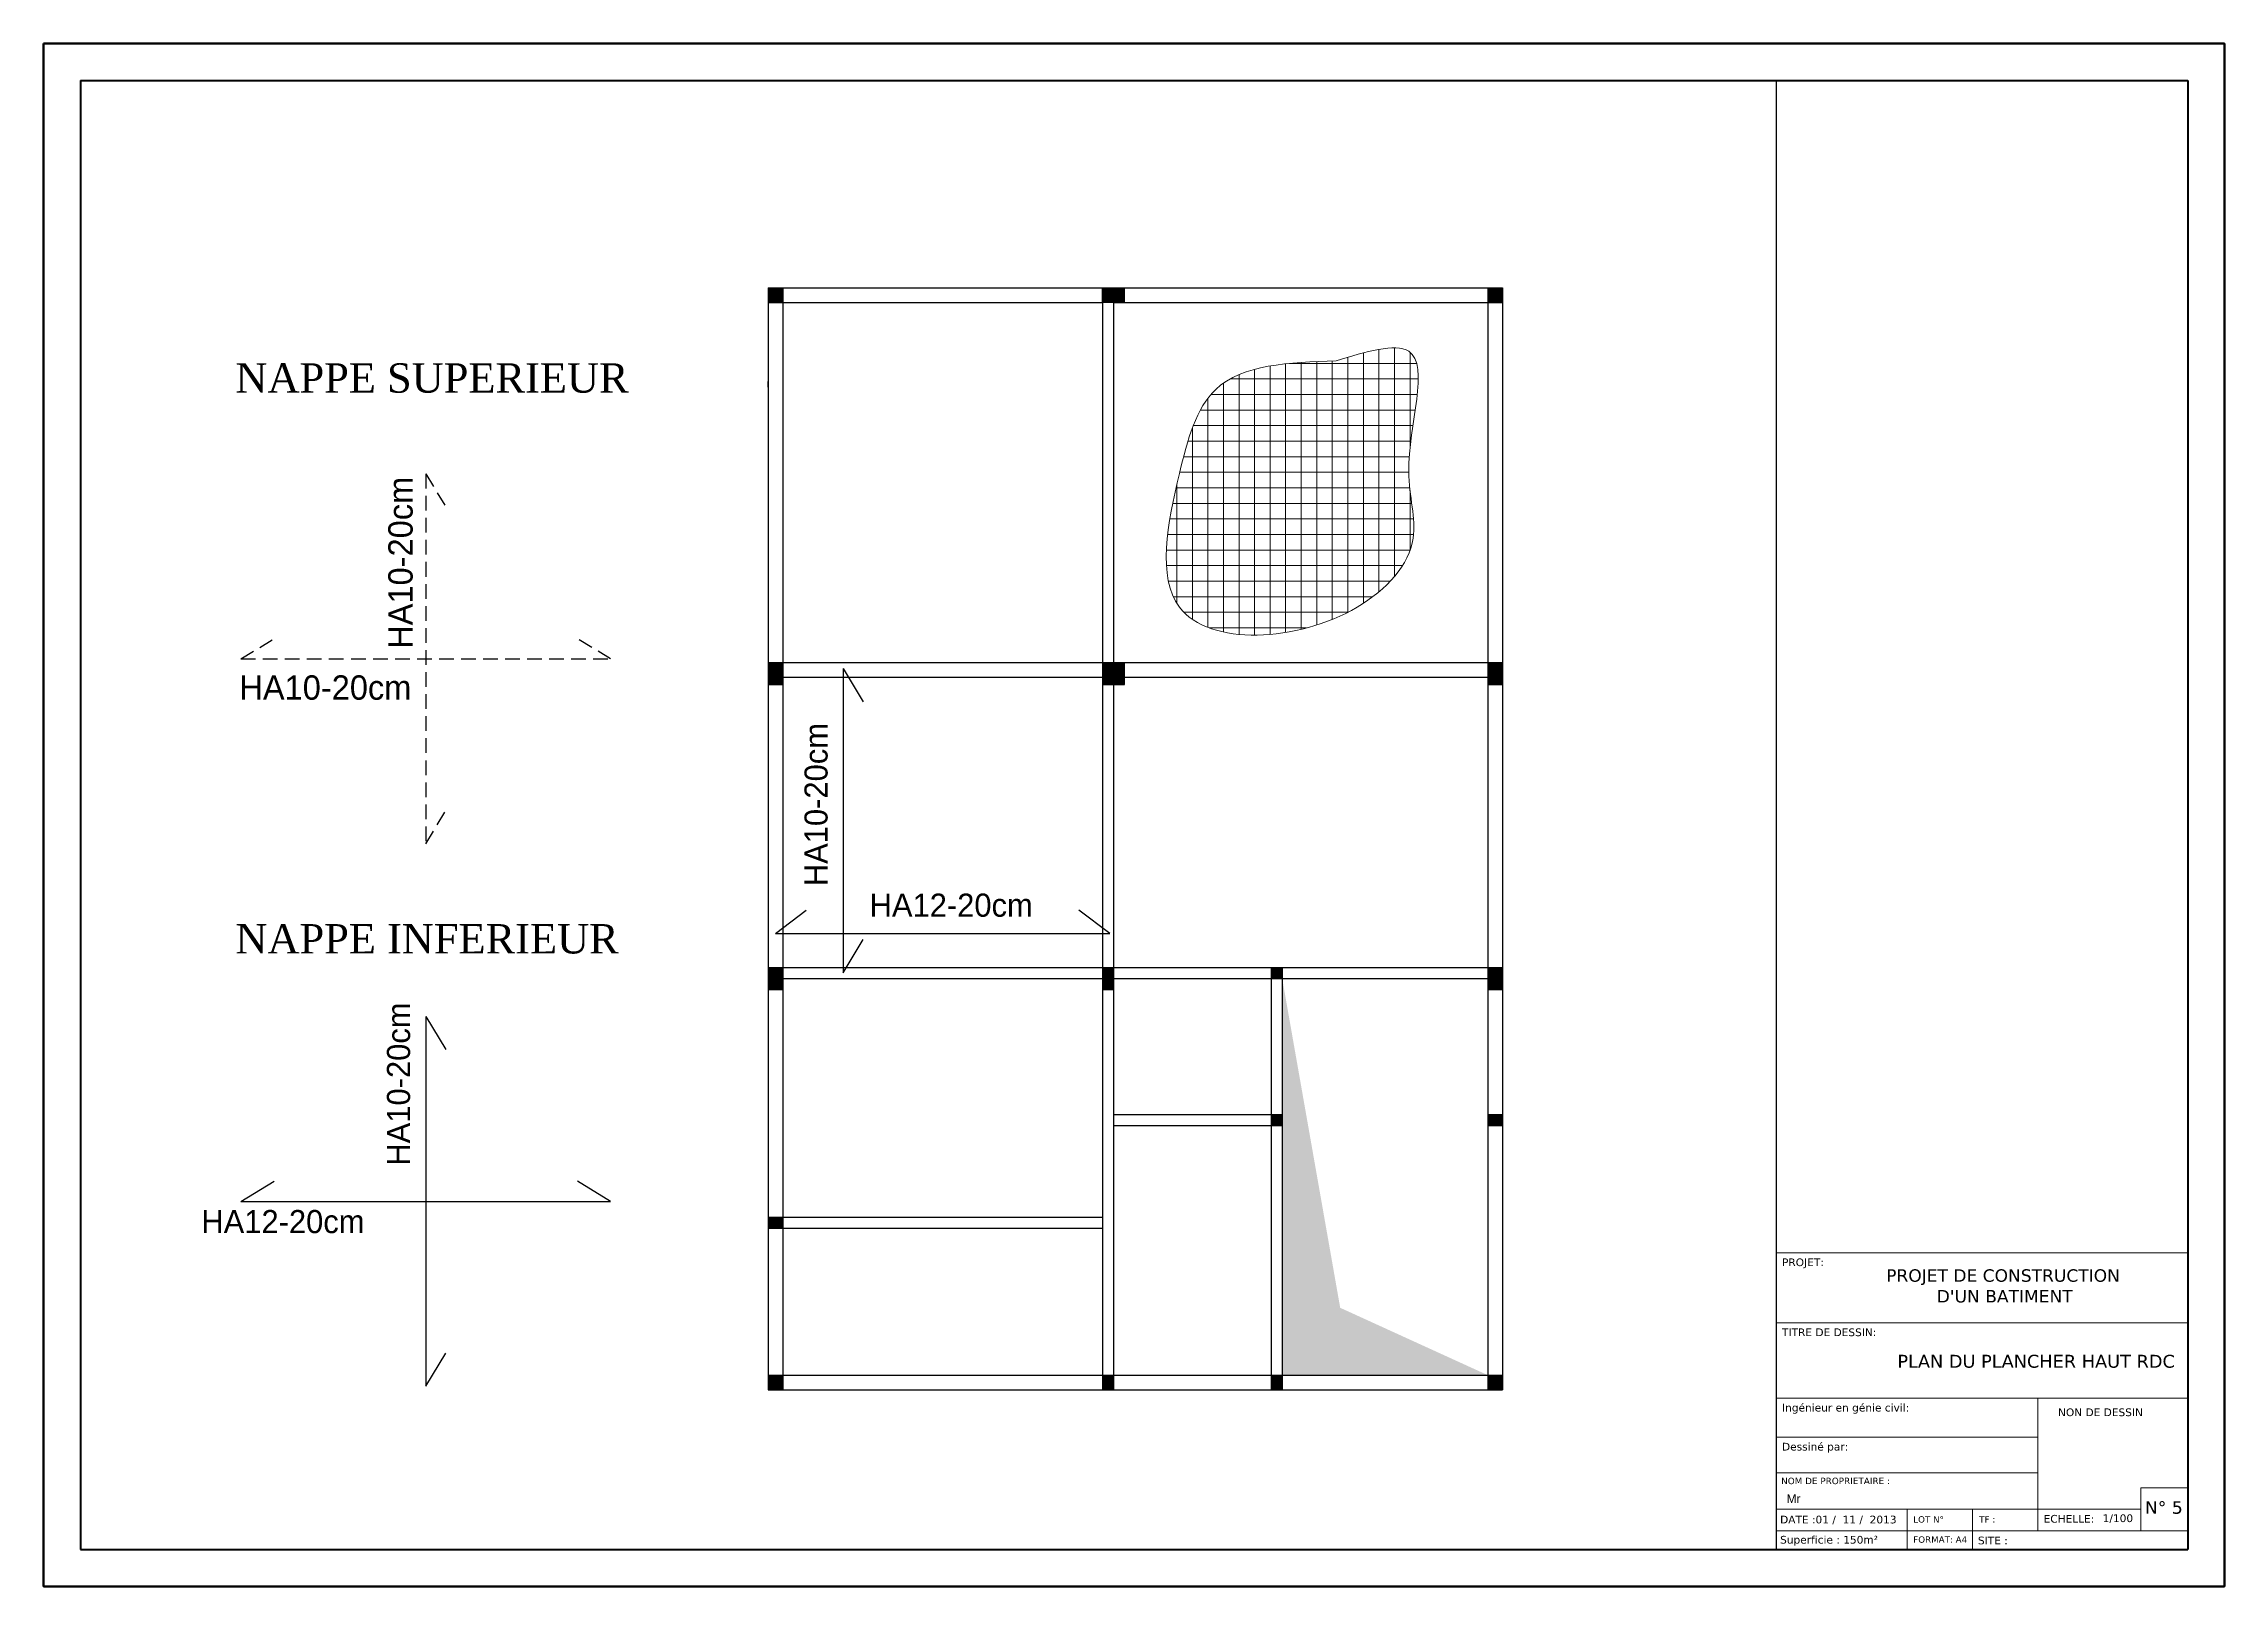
# Model space of a CAD drawing. Extents: x -110 to 3211, y -163 to 893.
# Drawn here: x 2087.29 to 2116.99, y 25.41 to 46.41 of the extents above; entities that cross this region are included whole.
import ezdxf

# ---------------------------------------------------------------- set-up
doc = ezdxf.new("R2010")
doc.units = 0
doc.header["$LTSCALE"] = 0.8
doc.header["$MEASUREMENT"] = 0
doc.linetypes.add('DASHED2', pattern=[0.375, 0.25, -0.125])
doc.layers.get('0').update_dxf_attribs({"color": 5, "linetype": 'CONTINUOUS'})
for name, color, linetype in [('COMBLDG', 7, 'CONTINUOUS'), ('Layer2', 1, 'CONTINUOUS'), ('PIPE', 50, 'CONTINUOUS'), ('POWER', 5, 'CONTINUOUS'), ('WALL', 6, 'CONTINUOUS')]:
    doc.layers.add(name, color=color, linetype=linetype)
doc.layers.add('DETAIL', color=1, linetype='CONTINUOUS', lineweight=35)

msp = doc.modelspace()

# ---------------------------------------------------------------- texts
at = {"layer": 'COMBLDG', "color": 7, "lineweight": 9, "attachment_point": 1}
for s, insert, char_height, width in [('{\\fVerdana|b0|i0|c0|p34;\\C55;PROJET:}', (2110.969, 29.871, -0.147), 0.10489, 11.75043), ("\\pi1.5704;{\\fVerdana|b0|i0|c0|p34;PROJET DE CONSTRUCTION \\P\\pi2.259;D'UN BATIMENT }", (2110.817, 29.723, 0.603), 0.16932, 6.38547), ('{\\fVerdana|b0|i0|c0|p34;\\C55;TITRE DE DESSIN:}', (2110.969, 28.918, -0.147), 0.10489, 11.75043), ('{\\fVerdana|b0|i0|c0|p34;PLAN DU PLANCHER HAUT RDC}', (2112.54, 28.559, -0.663), 0.17573, 5.65342), ('{\\fVerdana|b0|i0|c0|p34;\\C55;Ingénieur en génie civil:}', (2110.969, 27.892, -0.147), 0.10489, 11.75043), ('{\\fVerdana|b0|i0|c0|p34;NON DE DESSIN}', (2114.728, 27.829, -0.478), 0.10489, 11.75043), ('{\\fVerdana|b0|i0|c0|p34;\\C55;Dessiné par:}', (2110.969, 27.361, -0.323), 0.10489, 11.75043), ('{\\fVerdana|b0|i0|c0|p34;\\C55;NOM DE PROPRIETAIRE :}', (2110.957, 26.886, -0.094), 0.08772, 9.82617), ('{\\fArial|b0|i0|c0|p34; \\fColonna MT|b0|i0|c0|p82; \\H1.143x;Mr }', (2110.953, 26.66, -0.176), 0.10489, 11.75043), ('{\\fVerdana|b0|i0|c0|p34;N° 5}', (2115.912, 26.566, -0.12), 0.1704, 19.08879), ('{\\fVerdana|b0|i0|c0|p34;DATE :01 /  11 /  2013}', (2110.943, 26.369, -0.323), 0.10489, 11.75043), ('{\\fVerdana|b0|i0|c0|p34;LOT N° }', (2112.756, 26.362, -0.228), 0.08651, 9.69138), ('{\\fVerdana|b0|i0|c0|p34;TF : }', (2113.654, 26.362, -0.267), 0.08651, 9.69138), ('{\\fVerdana|b0|i0|c0|p34;ECHELLE:}', (2114.532, 26.379, -0.668), 0.10489, 11.75043), ('{\\fVerdana|b0|i0|c0|p34;1/100}', (2115.336, 26.387, -0.565), 0.10489, 11.75043), ('{\\fVerdana|b0|i0|c0|p34;Superficie : 150m²}', (2110.943, 26.094, -0.32), 0.10489, 11.75043), ('{\\fVerdana|b0|i0|c0|p34;FORMAT: A4}', (2112.756, 26.087, -0.264), 0.08651, 9.69138), ('{\\fVerdana|b0|i0|c0|p34;SITE : }', (2113.637, 26.084, -0.323), 0.10489, 11.75043)]:
    msp.add_mtext(s, dxfattribs=dict(at, insert=insert, char_height=char_height, width=width))
at = {"layer": 'DETAIL', "color": 7, "linetype": 'ByBlock', "lineweight": -3, "char_height": 0.4, "width": 5.48057, "attachment_point": 1}
for s, insert in [('{\\fTimes New Roman|b0|i0|c0|p18;\\C6;NAPPE SUPERIEUR}', (2089.906, 42.056)), ('{\\fTimes New Roman|b0|i0|c0|p18;\\C6;NAPPE INFERIEUR}', (2089.906, 34.422))]:
    msp.add_mtext(s, dxfattribs=dict(at, insert=insert))
at = {"layer": 'DETAIL', "color": 2, "linetype": 'ByBlock', "lineweight": -3, "insert": (2091.988, 38.169), "char_height": 0.3317, "width": 1.34671, "attachment_point": 1, "rotation": 90}
msp.add_mtext('HA10-20cm', dxfattribs=at)
at = {"layer": 'DETAIL', "color": 2, "linetype": 'ByBlock', "lineweight": -3, "insert": (2089.96, 37.808), "char_height": 0.3317, "width": 1.34671, "attachment_point": 1}
msp.add_mtext('HA10-20cm', dxfattribs=at)
at = {"layer": 'DETAIL', "color": 1, "linetype": 'ByBlock', "lineweight": -3, "char_height": 0.3146, "width": 0.56674, "attachment_point": 1, "rotation": 90}
for insert in [(2097.656, 34.938), (2091.97, 31.134)]:
    msp.add_mtext('HA10-20cm', dxfattribs=dict(at, insert=insert))
at = {"layer": 'DETAIL', "color": 3, "linetype": 'ByBlock', "lineweight": -3, "char_height": 0.31465, "width": 0.56674, "attachment_point": 1}
for insert in [(2098.543, 34.837), (2089.442, 30.53)]:
    msp.add_mtext('{\\C4;HA12-20cm}', dxfattribs=dict(at, insert=insert))

# ---------------------------------------------------------------- hatches: boundary and pattern name
at = {"layer": 'Layer2', "linetype": 'ByBlock', "lineweight": 13}
h = msp.add_hatch(dxfattribs=at)
h.set_pattern_fill('NET', scale=1.694251, style=0)
h.set_pattern_definition([(0, (2163.5079, -39.69325), (0, 0.21178143), []), (90, (2163.5079, -39.69325), (-0.21178143, 1e-17), [])])
edge = h.paths.add_edge_path()
edge.add_spline(control_points=[(2104.896, 42.09), (2104.258, 42.067), (2103.147, 42.026), (2102.702, 40.391), (2102.263, 38.152), (2104.978, 38.295), (2106.12, 39.567), (2105.711, 40.751), (2106.368, 42.535), (2105.3, 42.212), (2104.896, 42.09)], knot_values=[0, 0, 0, 0, 0.994728, 1.730218, 2.804402, 4.232959, 4.94734, 5.483813, 6.450585, 7.039415, 7.039415, 7.039415, 7.039415], degree=3, periodic=0)

# ---------------------------------------------------------------- linework, layer by layer
at = {"color": 5, "lineweight": 40}
for p, q in [((2087.794, 45.907), (2116.494, 45.907)), ((2087.794, 45.907), (2087.794, 25.907)), ((2116.494, 45.907), (2116.494, 25.907)), ((2087.794, 25.907), (2116.494, 25.907))]:
    msp.add_line(p, q, dxfattribs=at)
at = {"color": 5, "lineweight": 100}
msp.add_lwpolyline([(2087.294, 46.407), (2116.994, 46.407), (2116.994, 25.407), (2087.294, 25.407)], close=True, dxfattribs=at)
at = {"layer": 'COMBLDG', "color": 7, "lineweight": 30}
msp.add_line((2110.894, 25.907), (2110.894, 45.907), dxfattribs=at)
at = {"layer": 'COMBLDG', "color": 7, "lineweight": 9}
for p, q in [((2110.894, 29.949, 0.176), (2116.494, 29.949, -0.565)), ((2110.894, 28.996, 0.176), (2116.494, 28.996, -0.565)), ((2110.894, 27.97, 0.176), (2116.494, 27.97, -0.565)), ((2114.451, 27.97, -0.295), (2114.451, 26.162, -0.532)), ((2110.895, 27.439, 0), (2114.451, 27.439, -0.47)), ((2110.894, 26.951, 0.176), (2114.451, 26.951, -0.295)), ((2115.855, 26.75, -1.065), (2116.494, 26.75, -1.13)), ((2115.855, 26.75, 0), (2115.855, 26.162, 0)), ((2110.894, 26.456), (2115.855, 26.456, -0.5)), ((2112.673, 26.456, 0.039), (2112.673, 25.907, -0.033)), ((2113.562, 25.907, 0), (2113.562, 26.456, 0)), ((2110.894, 26.162, 0), (2116.494, 26.162))]:
    msp.add_line(p, q, dxfattribs=at)
at = {"layer": 'DETAIL', "color": 2, "linetype": 'DASHED2', "lineweight": -3}
for p, q in [((2092.498, 40.551), (2092.498, 35.516)), ((2092.498, 40.551), (2092.771, 40.099)), ((2089.98, 38.033), (2090.432, 38.307)), ((2089.98, 38.033), (2095.015, 38.033)), ((2095.015, 38.033), (2094.563, 38.307)), ((2092.498, 35.516), (2092.771, 35.967))]:
    msp.add_line(p, q, dxfattribs=at)
at = {"layer": 'DETAIL', "color": 5, "linetype": 'Continuous', "lineweight": -3}
for p, q in [((2098.184, 37.899), (2098.184, 33.76)), ((2098.184, 37.899), (2098.457, 37.448)), ((2098.184, 33.76), (2098.457, 34.212)), ((2092.498, 33.166), (2092.498, 28.131)), ((2092.498, 33.166), (2092.771, 32.714)), ((2092.498, 28.131), (2092.771, 28.583))]:
    msp.add_line(p, q, dxfattribs=at)
at = {"layer": 'DETAIL', "color": 3, "linetype": 'ByBlock', "lineweight": -3}
for p, q in [((2097.262, 34.292), (2097.68, 34.613)), ((2101.813, 34.292), (2101.394, 34.613)), ((2097.262, 34.292), (2101.813, 34.292)), ((2089.98, 30.648), (2090.432, 30.922)), ((2095.015, 30.648), (2094.563, 30.922)), ((2089.98, 30.648), (2095.015, 30.648))]:
    msp.add_line(p, q, dxfattribs=at)
at = {"layer": 'Layer2', "color": 5, "linetype": 'ByBlock', "lineweight": 13}
msp.add_spline([(2104.896, 42.09), (2103.257, 41.7), (2102.762, 40.556), (2102.762, 38.736), (2105.183, 38.736), (2105.946, 39.675), (2105.885, 40.582), (2105.885, 42.22), (2104.896, 42.09)], degree=3, dxfattribs=at)
at = {"layer": 'PIPE', "color": 7, "ltscale": 0.8}
msp.add_solid([(2104.162, 28.282), (2106.962, 28.282), (2104.162, 33.682), (2104.952, 29.199)], dxfattribs=at)
at = {"layer": 'POWER', "ltscale": 0.8}
for p, q in [((2101.863, 42.882), (2101.713, 42.882)), ((2106.962, 42.882), (2107.162, 42.882))]:
    msp.add_line(p, q, dxfattribs=at)
for points in [[(2097.162, 42.882), (2097.362, 42.882), (2097.162, 43.082), (2097.362, 43.082)], [(2101.713, 42.882), (2102.013, 42.882), (2101.713, 43.082), (2102.013, 43.082)], [(2106.962, 42.882), (2107.162, 42.882), (2106.962, 43.082), (2107.162, 43.082)], [(2097.162, 37.682), (2097.362, 37.682), (2097.162, 37.982), (2097.362, 37.982)], [(2101.713, 37.682), (2102.013, 37.682), (2101.713, 37.982), (2102.013, 37.982)], [(2106.962, 37.682), (2107.162, 37.682), (2106.962, 37.982), (2107.162, 37.982)], [(2097.162, 33.832), (2097.362, 33.832), (2097.162, 33.532), (2097.362, 33.532)], [(2101.713, 33.832), (2101.863, 33.832), (2101.713, 33.532), (2101.863, 33.532)], [(2104.012, 33.832), (2104.162, 33.832), (2104.012, 33.682), (2104.162, 33.682)], [(2106.962, 33.832), (2107.162, 33.832), (2106.962, 33.532), (2107.162, 33.532)], [(2104.012, 31.682), (2104.162, 31.682), (2104.012, 31.832), (2104.162, 31.832)], [(2106.962, 31.682), (2107.162, 31.682), (2106.962, 31.832), (2107.162, 31.832)], [(2097.162, 30.282), (2097.362, 30.282), (2097.162, 30.432), (2097.362, 30.432)], [(2097.162, 28.082), (2097.362, 28.082), (2097.162, 28.282), (2097.362, 28.282)], [(2101.713, 28.082), (2101.863, 28.082), (2101.713, 28.282), (2101.863, 28.282)], [(2104.012, 28.082), (2104.162, 28.082), (2104.012, 28.282), (2104.162, 28.282)], [(2106.962, 28.082), (2107.162, 28.082), (2106.962, 28.282), (2107.162, 28.282)]]:
    msp.add_solid(points, dxfattribs=at)
at = {"layer": 'WALL'}
for p, q in [((2097.162, 43.082), (2097.162, 28.082)), ((2097.162, 43.082), (2107.162, 43.082)), ((2097.162, 43.082), (2097.162, 29.257)), ((2097.362, 43.082), (2097.362, 28.082)), ((2101.713, 43.082), (2101.713, 28.082)), ((2101.713, 42.882), (2101.713, 43.082)), ((2102.013, 42.882), (2102.013, 43.082)), ((2106.962, 43.082), (2106.962, 28.082)), ((2107.162, 43.082), (2107.162, 32.732)), ((2097.162, 42.882), (2101.713, 42.882)), ((2101.863, 42.882), (2101.713, 42.882)), ((2101.863, 42.882), (2107.162, 42.882)), ((2101.863, 42.882), (2101.863, 37.982)), ((2097.162, 41.882), (2097.162, 41.807)), ((2097.162, 41.882), (2097.162, 41.807)), ((2097.162, 41.732), (2097.162, 41.807)), ((2097.162, 41.732), (2097.162, 41.807)), ((2097.162, 37.982), (2107.162, 37.982)), ((2097.362, 37.782), (2101.713, 37.782)), ((2102.013, 37.682), (2102.013, 37.982)), ((2102.013, 37.782), (2106.962, 37.782)), ((2097.162, 37.682), (2097.362, 37.682)), ((2101.713, 37.682), (2102.013, 37.682)), ((2101.863, 37.682), (2101.863, 28.082)), ((2106.962, 37.682), (2107.162, 37.682)), ((2097.162, 33.832), (2107.162, 33.832)), ((2097.362, 33.682), (2101.713, 33.682)), ((2101.713, 33.832), (2101.863, 33.832)), ((2101.863, 33.682), (2106.962, 33.682)), ((2104.012, 33.832), (2104.012, 28.082)), ((2104.162, 33.832), (2104.162, 28.082)), ((2097.162, 33.532), (2097.362, 33.532)), ((2101.713, 33.532), (2101.863, 33.532)), ((2106.962, 33.532), (2107.162, 33.532)), ((2107.162, 32.732), (2107.162, 28.082)), ((2101.863, 31.832), (2104.162, 31.832)), ((2106.962, 31.832), (2107.162, 31.832)), ((2101.863, 31.682), (2104.162, 31.682)), ((2106.962, 31.682), (2107.162, 31.682)), ((2097.162, 30.432), (2101.713, 30.432)), ((2097.162, 30.282), (2101.713, 30.282)), ((2097.162, 28.282), (2107.162, 28.282)), ((2097.162, 28.082), (2107.162, 28.082))]:
    msp.add_line(p, q, dxfattribs=at)

msp.set_redraw_order([(e.dxf.handle, doc.entitydb.next_handle()) for e in msp.query("TEXT MTEXT ATTDEF DIMENSION ARC_DIMENSION")])  # texts and dimensions are drawn at this point

doc.saveas('drawing.dxf')
